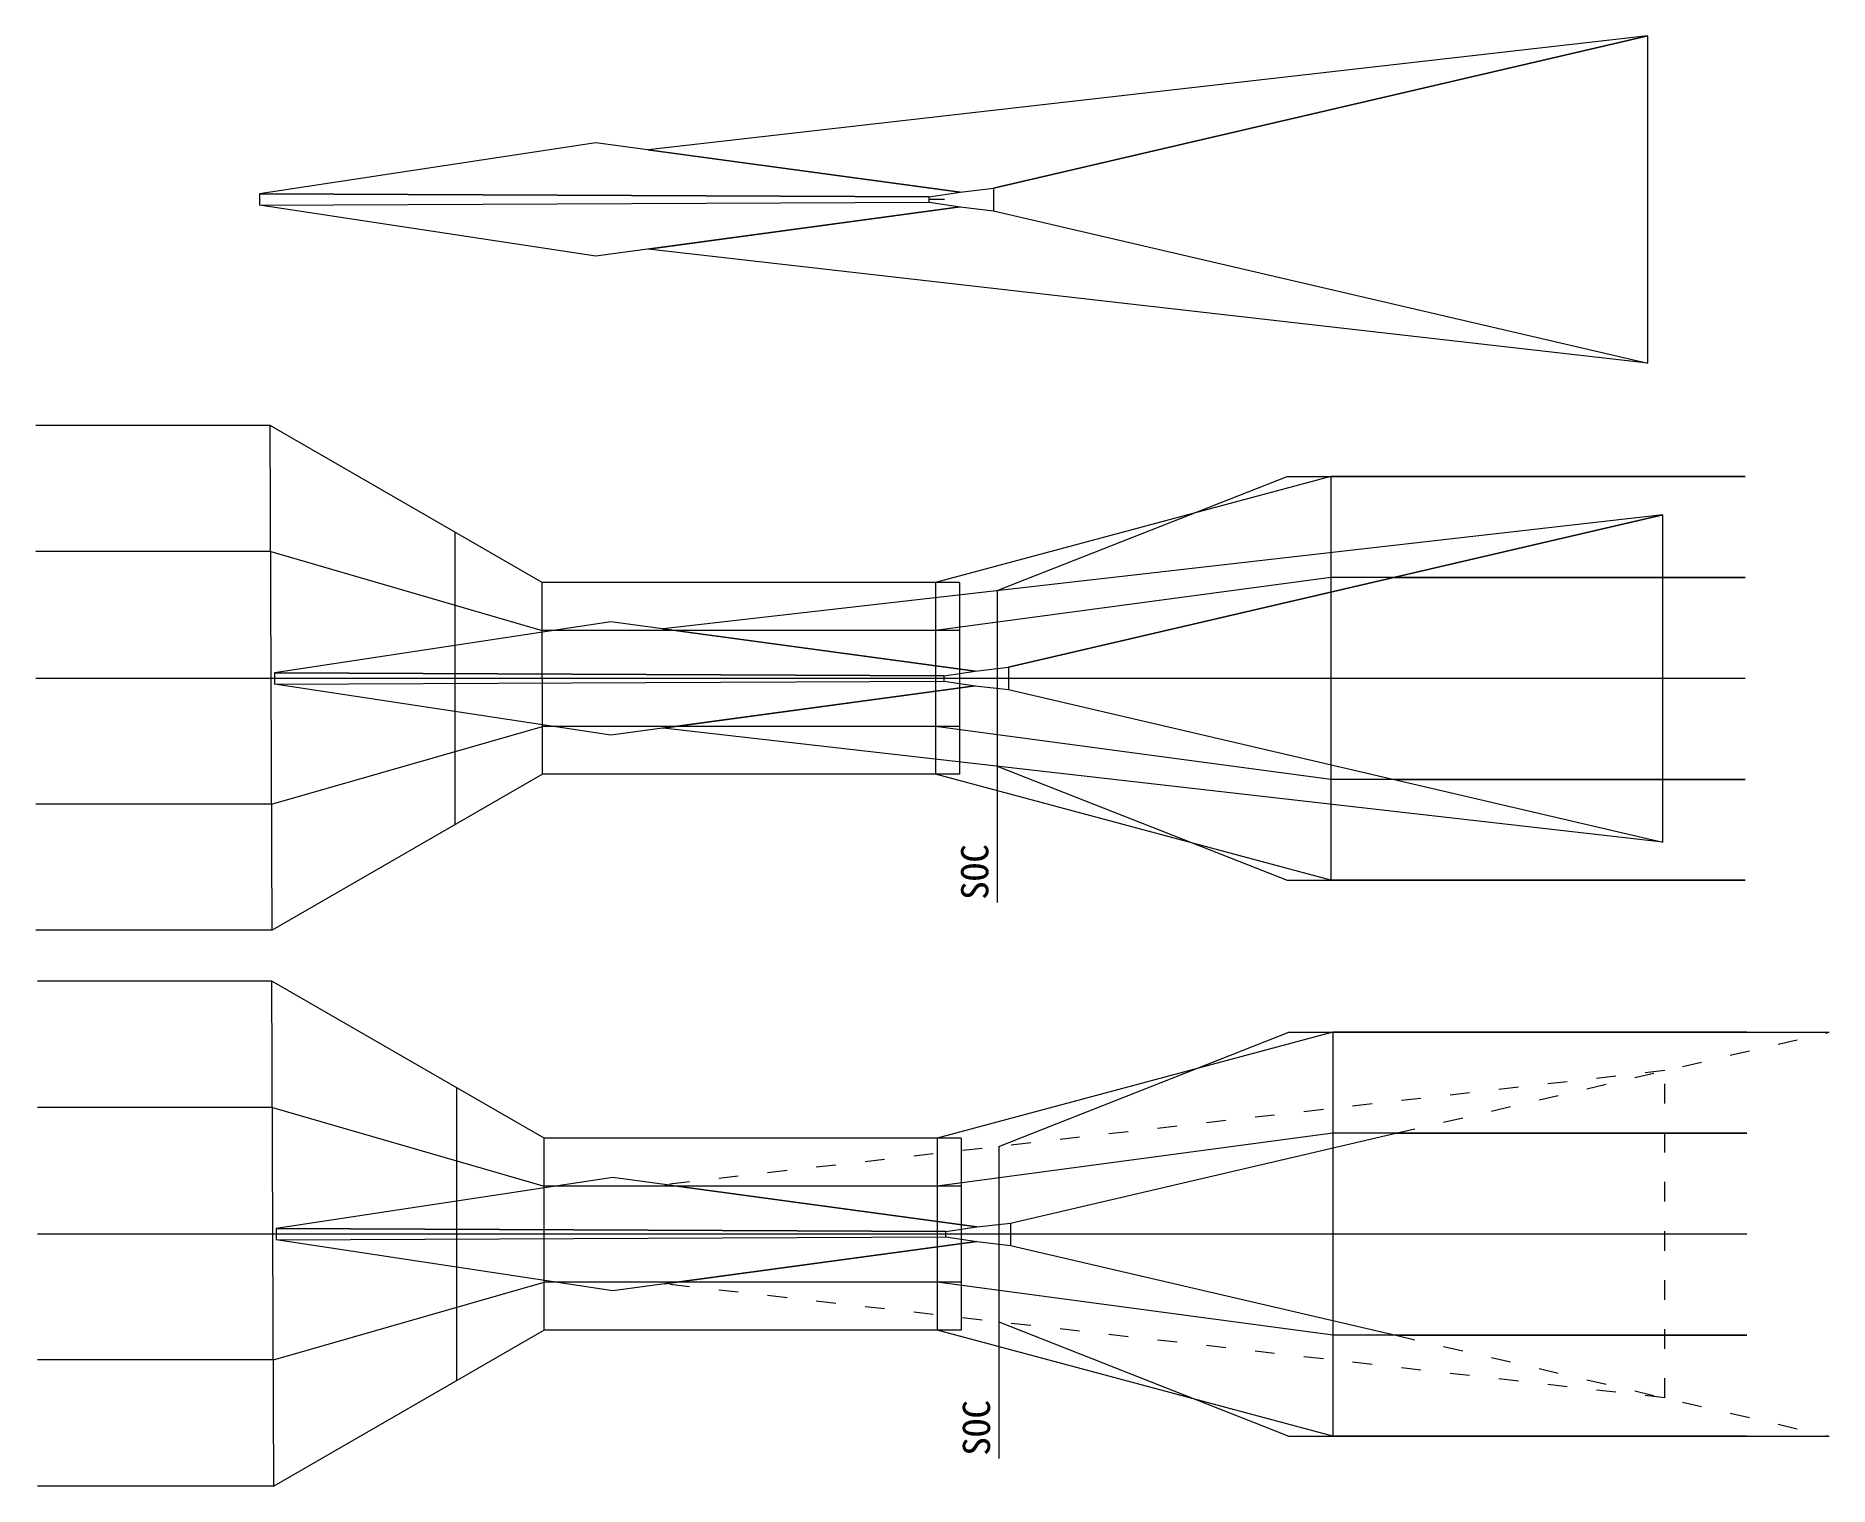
# Model space of a CAD drawing. Header units: metres. Extents: x 19099176 to 20012161, y 3456532 to 4050667.
# Drawn here: x 19347864 to 19380750, y 3655377 to 3681977 of the extents above; entities that cross this region are included whole.
import ezdxf

# ---------------------------------------------------------------- set-up
doc = ezdxf.new("R2010")
doc.units = ezdxf.units.M
doc.header["$MEASUREMENT"] = 0
doc.linetypes.add('ACAD_ISO03W100', pattern=[30, 12, -18])
doc.layers.get('0').update_dxf_attribs({"color": 250, "lineweight": 0})
doc.styles.add('Legend', font='simhei.ttf')

msp = doc.modelspace()

# ---------------------------------------------------------------- texts
at = {"color": 18, "true_color": 0x000000, "style": 'Legend'}
for p in [(19365331.159, 3666131.297), (19365362.613, 3655935.855)]:
    msp.add_text('SOC', height=500, rotation=90, dxfattribs=at).set_placement(p)

# ---------------------------------------------------------------- blocks, each defined once
blk = doc.blocks.new('*U143')
for p, q in [((-12641, 4640), (-16939, 4640)), ((-7652, 1760), (-12641, 4640)), ((-12606, -4620), (-12641, 4640)), ((6811, 3704), (-444, 1760)), ((14407, 3704), (6811, 3704)), ((6811, 3704), (6811, -3704)), ((-9254, 2685), (-9254, -2686)), ((-12632, 2325), (-16939, 2325)), ((-12632, 2325), (-7652, 880)), ((0, 1760), (-7652, 1760)), ((-7649, -1760), (-7652, 1760)), ((6811, 1852), (-444, 880)), ((-444, 1760), (-444, -1760)), ((0, 1760), (0, -1760)), ((14407, 1852), (6811, 1852)), ((0, 880), (-7652, 880)), ((0, 0), (-16939, 0)), ((14407, 0), (0, 0)), ((-12615, -2305), (-7650, -880)), ((0, -880), (-7650, -880)), ((6811, -1852), (-444, -880)), ((-7649, -1760), (-12606, -4620)), ((0, -1760), (-7649, -1760)), ((6811, -3704), (-444, -1760)), ((14407, -1852), (6811, -1852)), ((-12615, -2305), (-16939, -2305)), ((14407, -3704), (6811, -3704)), ((-12606, -4620), (-16939, -4620))]:
    blk.add_line(p, q)

# ---------------------------------------------------------------- linework, layer by layer
at = {"color": 1}
for p, q in [((19365491.33, 3671801.939), (19370808.496, 3673896.87)), ((19370808.496, 3673896.87), (19379209.705, 3673896.87)), ((19365491.33, 3671801.939), (19365491.33, 3666081.954)), ((19372770.959, 3672044.87), (19379209.705, 3672044.87)), ((19365491.33, 3668583.801), (19370808.496, 3666488.87)), ((19372770.959, 3668340.87), (19379209.705, 3668340.87)), ((19370808.496, 3666488.87), (19379209.705, 3666488.87)), ((19365522.784, 3661606.497), (19370839.95, 3663701.428)), ((19370839.95, 3663701.428), (19380750.031, 3663701.428)), ((19373341.173, 3663701.428), (19379241.159, 3663701.428)), ((19365522.784, 3661606.497), (19365522.784, 3655886.512)), ((19365734.57, 3660202.438), (19372802.413, 3661849.428)), ((19372802.413, 3661849.428), (19379241.159, 3661849.428)), ((19372802.413, 3661849.428), (19379241.159, 3661849.428)), ((19359396.373, 3660908.032), (19365120.909, 3660132.476)), ((19365120.909, 3660132.476), (19365734.57, 3660202.438)), ((19365734.57, 3660202.438), (19365734.57, 3659792.418)), ((19359396.373, 3659086.824), (19365120.909, 3659862.381)), ((19365120.909, 3659862.381), (19365734.57, 3659792.418)), ((19365734.57, 3659792.418), (19372802.413, 3658145.428)), ((19365522.784, 3658388.359), (19370839.95, 3656293.428)), ((19372802.413, 3658145.428), (19379241.159, 3658145.428)), ((19372802.413, 3658145.428), (19379241.159, 3658145.428)), ((19370839.95, 3656293.428), (19380750.031, 3656293.428)), ((19373341.173, 3656293.428), (19379241.159, 3656293.428))]:
    msp.add_line(p, q, dxfattribs=at)
at = {"color": 1, "linetype": 'ACAD_ISO03W100', "ltscale": 30}
for p, q in [((19372802.413, 3661849.428), (19380750.031, 3663701.428)), ((19377734.57, 3662998.748), (19359396.373, 3660908.032)), ((19377734.57, 3656996.108), (19377734.57, 3662998.748)), ((19377734.57, 3656996.108), (19359396.373, 3659086.824)), ((19372802.413, 3658145.428), (19380750.031, 3656293.428))]:
    msp.add_line(p, q, dxfattribs=at)
at = {"color": 1}
for points in [[(19365428.222, 3679180.97), (19377428.222, 3681977.28), (19359090.025, 3679886.565), (19364814.561, 3679111.008), (19365428.222, 3679180.97)], [(19365428.222, 3678770.95), (19377428.222, 3675974.641), (19377428.222, 3681977.28), (19365428.222, 3679180.97), (19365428.222, 3678770.95)], [(19358135.936, 3680015.824), (19351966.467, 3679080.059), (19351966.467, 3679080.059), (19364247.169, 3679024.948), (19364814.561, 3679111.008), (19358135.936, 3680015.824)], [(19351966.467, 3678871.861), (19364247.169, 3678926.973), (19364247.169, 3679024.948), (19351966.467, 3679080.059), (19351966.467, 3678871.861)], [(19364528.222, 3678975.96), (19364247.169, 3678975.96)], [(19358135.936, 3677936.097), (19351966.467, 3678871.861), (19351966.467, 3678871.861), (19364247.169, 3678926.973), (19364814.561, 3678840.913), (19358135.936, 3677936.097)], [(19365428.222, 3678770.95), (19377428.222, 3675974.641), (19359090.025, 3678065.356), (19364814.561, 3678840.913), (19365428.222, 3678770.95)], [(19365703.116, 3670397.88), (19377703.116, 3673194.19), (19359364.919, 3671103.474), (19365089.455, 3670327.917), (19365703.116, 3670397.88)], [(19365703.116, 3669987.86), (19377703.116, 3667191.55), (19377703.116, 3673194.19), (19365703.116, 3670397.88), (19365703.116, 3669987.86)], [(19358410.829, 3671232.734), (19352241.361, 3670296.969), (19352241.361, 3670296.969), (19364522.063, 3670241.857), (19365089.455, 3670327.917), (19358410.829, 3671232.734)], [(19352241.361, 3670088.771), (19364522.063, 3670143.883), (19364522.063, 3670241.857), (19352241.361, 3670296.969), (19352241.361, 3670088.771)], [(19358410.829, 3669153.006), (19352241.361, 3670088.771), (19352241.361, 3670088.771), (19364522.063, 3670143.883), (19365089.455, 3670057.823), (19358410.829, 3669153.006)], [(19364803.116, 3670192.87), (19364522.063, 3670192.87)], [(19365703.116, 3669987.86), (19377703.116, 3667191.55), (19359364.919, 3669282.266), (19365089.455, 3670057.823), (19365703.116, 3669987.86)], [(19358442.283, 3661037.292), (19352272.815, 3660101.527), (19352272.815, 3660101.527), (19364553.517, 3660046.415), (19365120.909, 3660132.476), (19358442.283, 3661037.292)], [(19352272.815, 3659893.329), (19364553.517, 3659948.441), (19364553.517, 3660046.415), (19352272.815, 3660101.527), (19352272.815, 3659893.329)], [(19358442.283, 3658957.564), (19352272.815, 3659893.329), (19352272.815, 3659893.329), (19364553.517, 3659948.441), (19365120.909, 3659862.381), (19358442.283, 3658957.564)], [(19364834.57, 3659997.428), (19364553.517, 3659997.428)]]:
    msp.add_lwpolyline(points, dxfattribs=at)

# ---------------------------------------------------------------- block references
at = {"color": 252, "true_color": 0x939598}
for p in [(19364803.116, 3670192.87), (19364834.57, 3659997.428)]:
    msp.add_blockref('*U143', p, dxfattribs=at)

msp.set_redraw_order([(e.dxf.handle, doc.entitydb.next_handle()) for e in msp.query("TEXT MTEXT ATTDEF DIMENSION ARC_DIMENSION")])  # texts and dimensions are drawn at this point

doc.saveas('drawing.dxf')
